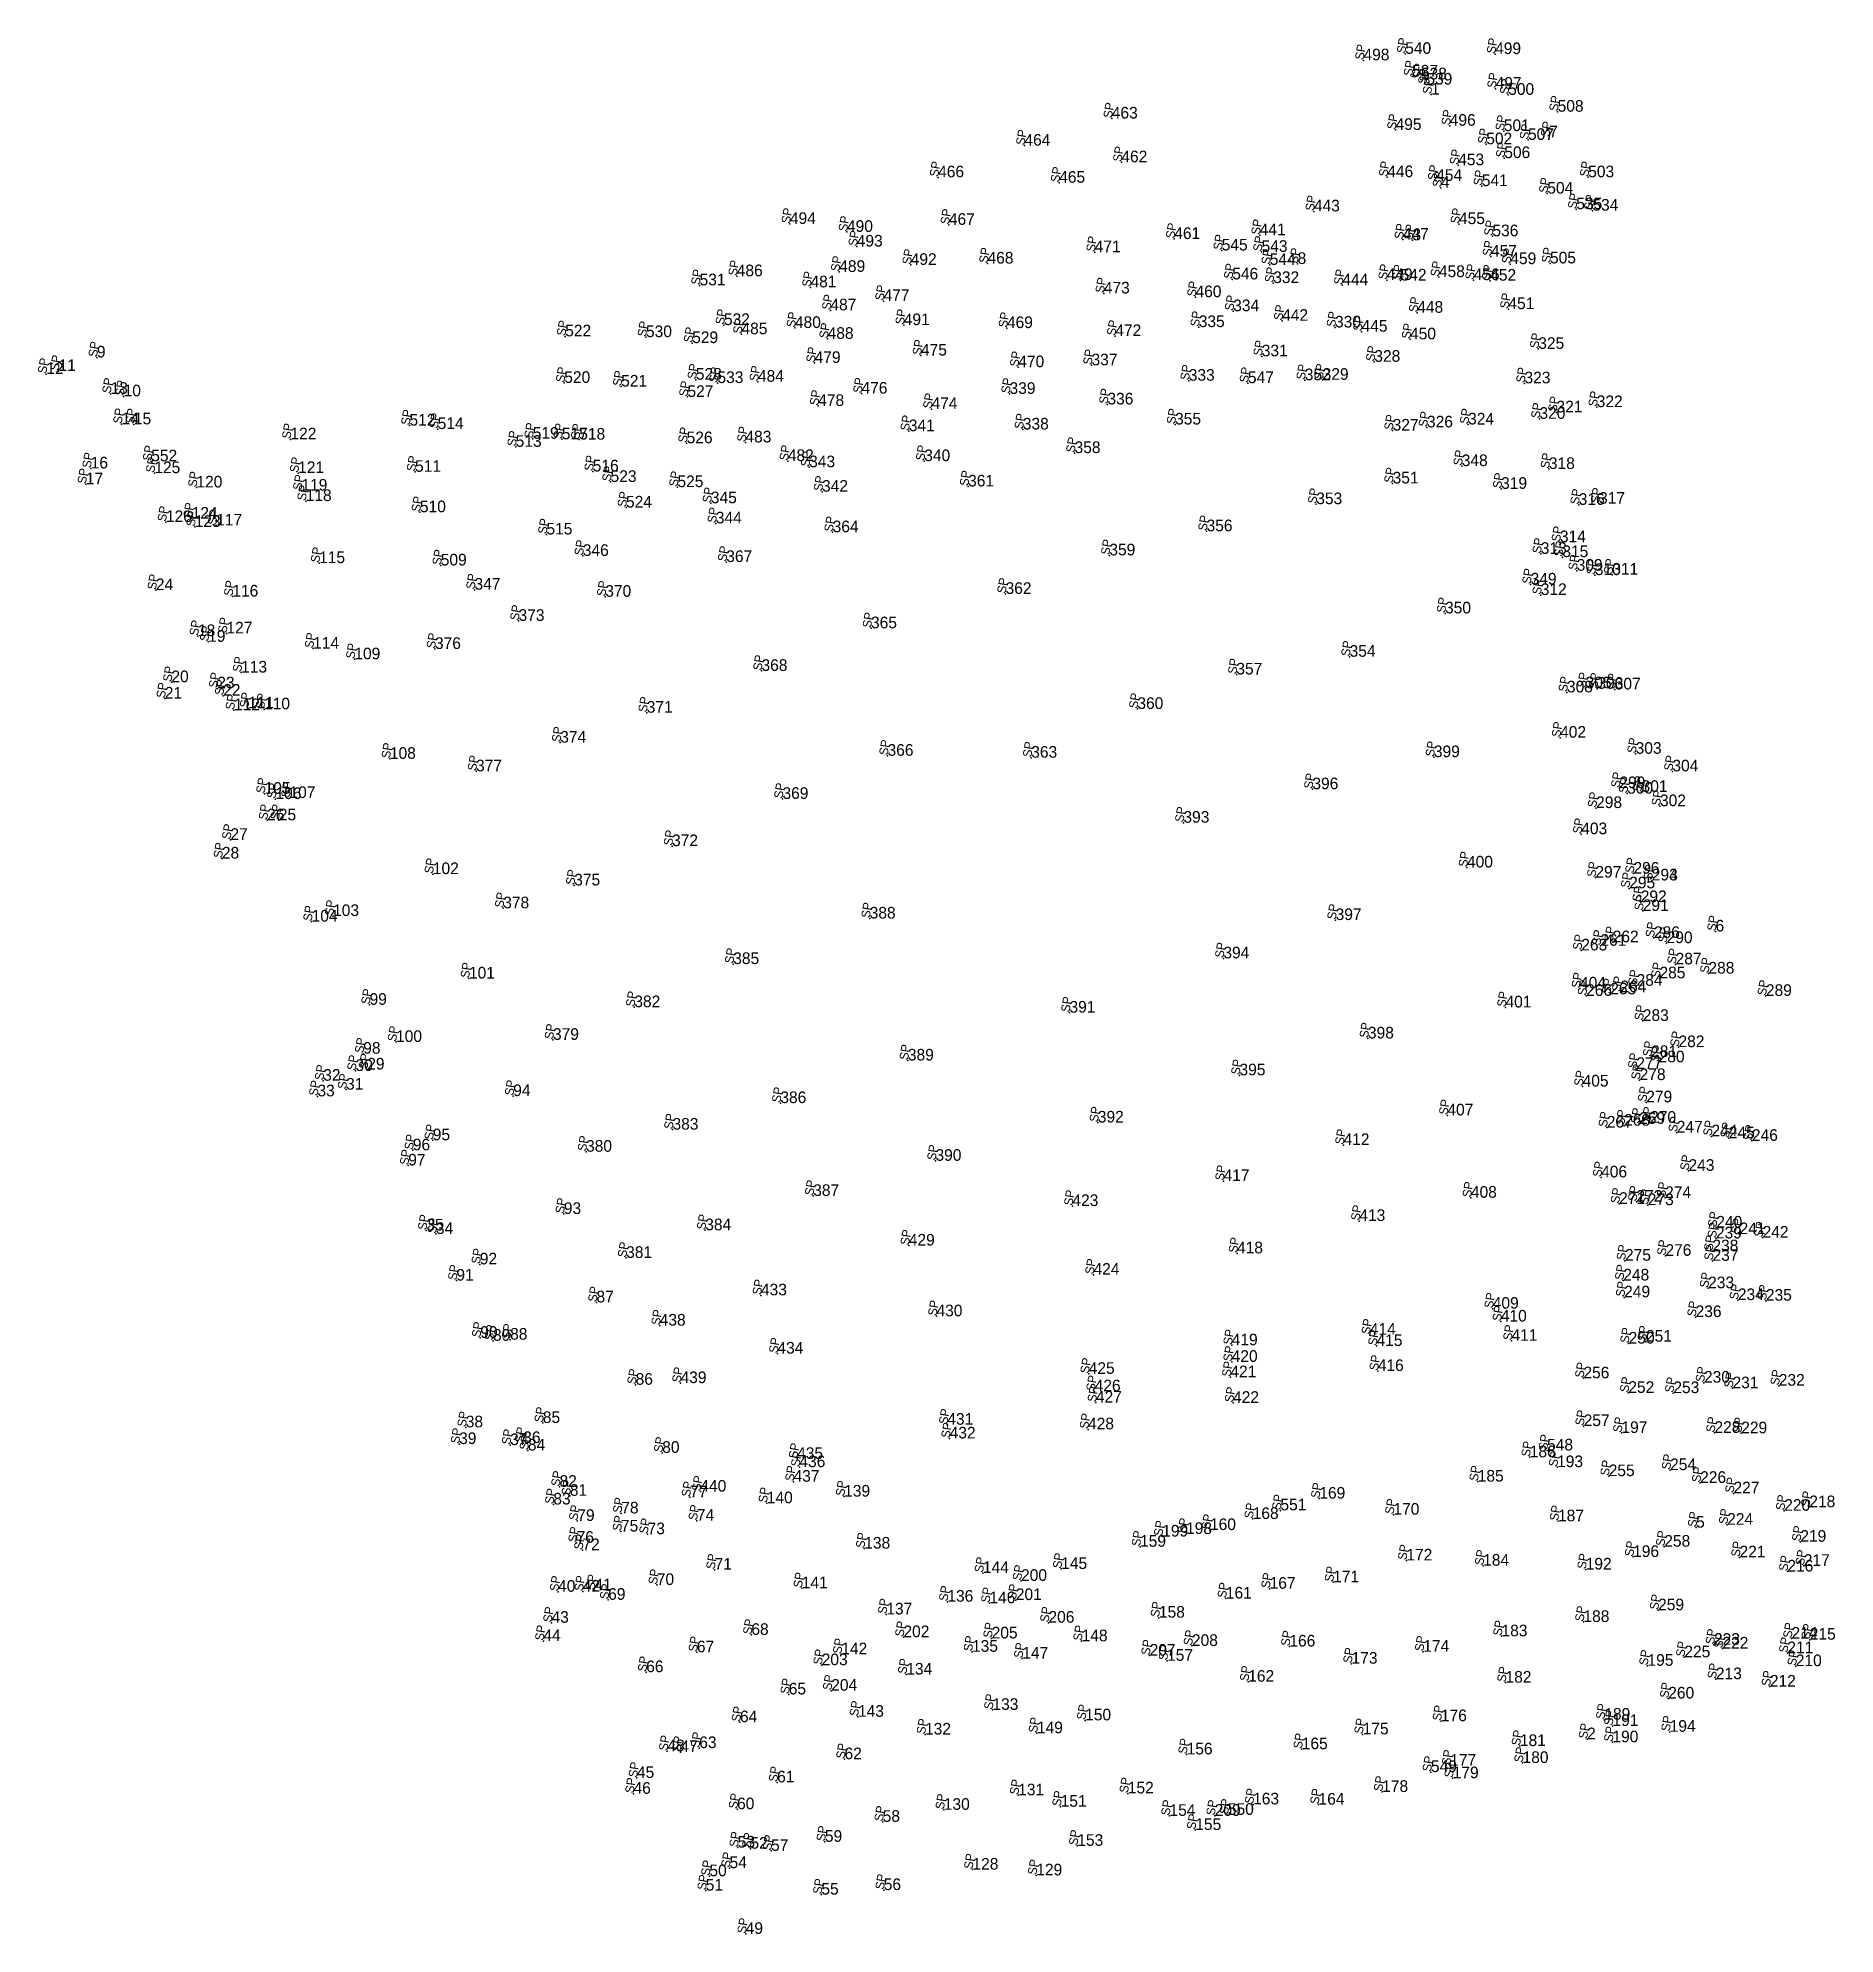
# Model space of a CAD drawing. Header units: inches. Extents: x 581926 to 582235, y 1538770 to 1539096.
import ezdxf

# ---------------------------------------------------------------- set-up
doc = ezdxf.new("R2010")
doc.units = ezdxf.units.IN
doc.header["$MEASUREMENT"] = 0
for name, color, linetype in [('XS_Code', 7, 'Continuous'), ('XS_Name', 7, 'Continuous'), ('XS_Point', 7, 'Continuous')]:
    doc.layers.add(name, color=color, linetype=linetype)
doc.styles.get("Standard").update_dxf_attribs({"font": 'THSarabun.ttf'})

msp = doc.modelspace()

# ---------------------------------------------------------------- texts
at = {"layer": 'XS_Code'}
for p in [(582153.7091, 1539091.952, -0.19), (582160.8839, 1539093.071, 0.82), (582176.3372, 1539093.024, -0.63), (582162.0645, 1539089.174, 0.76), (582163.5854, 1539088.676, 0.72), (582164.5192, 1539087.789, 0.21), (582165.319, 1539086.074, -0.07), (582176.4261, 1539087.081, -0.61), (582178.5859, 1539086.029, -0.95), (582110.4484, 1539081.953, -0.23), (582187.0849, 1539083.128, -8.53), (582159.2278, 1539079.994, -0.07), (582168.5393, 1539080.718, -0.07), (582177.8351, 1539079.802, -0.81), (582181.9959, 1539078.284, -3.83), (582185.6374, 1539078.726, -7.76), (582095.432, 1539077.295, -0.7), (582174.8116, 1539077.531, -0.69), (582177.9115, 1539075.159, -3.35), (582080.5943, 1539071.849, -0.46), (582112.0911, 1539074.432, -0.33), (582157.7983, 1539071.88, -0.02), (582169.9867, 1539073.929, -0.12), (582192.3393, 1539071.858, -10.64), (582101.4008, 1539070.918, -0.71), (582166.207, 1539071.247, -0.04), (582167.0247, 1539070.066, -0.02), (582174.0505, 1539070.343, -0.11), (582185.3097, 1539069.047, -7.15), (582145.1785, 1539065.995, 0.07), (582190.2936, 1539066.366, -8.53), (582193.061, 1539066.12, -8.55), (582055.1186, 1539063.834, -0.7), (582064.9277, 1539062.472, -0.63), (582082.4454, 1539063.68, -0.38), (582135.8734, 1539061.908, -0.11), (582170.1267, 1539063.818, -0.04), (582175.8754, 1539061.724, -0.24), (582066.6107, 1539059.953, -0.48), (582107.5056, 1539058.988, -0.62), (582121.1862, 1539061.259, -0.38), (582129.3464, 1539059.28, -0.09), (582136.1896, 1539059.039, 0.01), (582160.4769, 1539061.148, -0.01), (582162.1247, 1539061.025, 0.13), (582175.6279, 1539058.234, -0.03), (582063.6018, 1539055.599, -0.53), (582075.8868, 1539056.801, -0.58), (582089.0869, 1539057.028, -0.62), (582137.6021, 1539056.805, -0.14), (582142.3881, 1539056.962, -0.13), (582178.9492, 1539056.937, -0.74), (582185.7736, 1539057.057, -5.59), (582039.5944, 1539053.285, -0.68), (582045.9781, 1539054.855, -0.48), (582058.6575, 1539052.934, -1.01), (582109.0761, 1539051.888, -0.56), (582131.1552, 1539054.306, -0.14), (582138.1963, 1539053.686, -0.13), (582150.0759, 1539053.309, -0.04), (582157.6993, 1539054.202, -0.05), (582160.093, 1539054.111, 0.38), (582166.6767, 1539054.703, -0.05), (582172.6503, 1539054.185, -0.04), (582175.4966, 1539054.09, -0.09), (582062.0778, 1539048.984, -0.63), (582071.2053, 1539050.597, -0.51), (582124.8385, 1539051.254, -0.56), (582131.3133, 1539048.845, -0.23), (582162.9487, 1539048.57, -0.07), (582178.6272, 1539049.204, -0.18), (582043.7814, 1539046.463, -0.75), (582055.9788, 1539045.97, -0.81), (582074.6878, 1539046.448, -0.59), (582092.424, 1539045.946, -0.64), (582125.3957, 1539046.115, -0.28), (582139.7322, 1539047.195, -0.13), (582148.8195, 1539046.042, 0.01), (582153.3857, 1539045.326, -0.03), (582016.498, 1539044.522, -0.63), (582030.3804, 1539044.389, -0.38), (582038.3154, 1539043.367, -0.58), (582046.7902, 1539044.888, -0.68), (582061.605, 1539044.092, -0.63), (582111.0533, 1539044.574, -0.6), (582161.7139, 1539044.012, -0.31), (582183.7593, 1539042.362, -0.53), (581935.9938, 1539040.895, 0.04), (582059.368, 1539039.953, -0.81), (582077.6464, 1539041.222, -0.75), (582094.3768, 1539039.219, -0.56), (582106.966, 1539039.546, -0.37), (582136.2269, 1539041.089, -0.14), (582155.5759, 1539040.15, -0.03), (581927.2956, 1539038.048, 0.08), (581929.4125, 1539038.556, 0.18), (582016.3328, 1539036.524, -0.53), (582026.1171, 1539035.891, -0.43), (582038.9558, 1539037.073, -0.67), (582042.6632, 1539036.499, -0.74), (582049.621, 1539036.724, -0.68), (582123.6796, 1539036.9, -0.21), (582133.8477, 1539036.486, -0.1), (582143.613, 1539036.983, -0.11), (582146.695, 1539037.056, -0.1), (582181.387, 1539036.45, -0.23), (581938.3529, 1539034.643, 0.02), (581940.5917, 1539034.216, 0.04), (582037.5037, 1539034.113, 0.07), (582059.9762, 1539032.562, -0.81), (582067.4237, 1539034.676, -0.83), (582092.8739, 1539034.632, -0.39), (582109.6972, 1539032.82, -0.28), (582193.8058, 1539032.36, -7.67), (581940.2424, 1539029.421, 0.04), (581942.3581, 1539029.399, 0.04), (581989.7281, 1539029.189, -0.45), (582079.4546, 1539032.017, -0.48), (582121.3248, 1539029.37, -0.23), (582171.6983, 1539029.375, -0.13), (582183.9593, 1539030.352, -0.09), (582186.8904, 1539031.454, -0.17), (581969.2615, 1539026.825, -1.02), (581994.5792, 1539028.596, -0.27), (582010.9096, 1539026.929, -0.72), (582015.909, 1539026.832, -0.72), (582018.9085, 1539026.774, -0.22), (582037.3689, 1539026.162, -0.28), (582047.4727, 1539026.291, -0.68), (582075.5568, 1539028.227, -0.47), (582095.1547, 1539028.515, -0.3), (582158.7248, 1539028.33, -0.14), (582164.6252, 1539028.873, -0.21), (581945.3382, 1539023.045, 0.05), (582007.9832, 1539025.542, -0.68), (582054.7634, 1539023.09, -0.64), (582078.2105, 1539023.081, -0.31), (582104.0474, 1539024.463, -0.22), (581934.9317, 1539021.816, 0.15), (581945.8718, 1539021.017, -0.45), (581970.5868, 1539021.033, -0.93), (581990.6862, 1539021.246, -0.36), (582021.224, 1539021.31, -0.26), (582024.2966, 1539019.505, -0.31), (582058.4268, 1539022.029, -0.53), (582158.7222, 1539019.244, -0.26), (582170.6064, 1539022.228, -0.21), (582185.5791, 1539021.732, -0.28), (581934.1095, 1539019.103, 0.09), (581953.0973, 1539018.55, -0.8), (581971.1527, 1539018.011, -0.24), (581971.8836, 1539016.217, -0.3), (582035.7926, 1539018.617, -0.67), (582060.6431, 1539017.826, -0.37), (582085.7553, 1539018.723, -0.28), (582177.3711, 1539018.318, -0.35), (581947.8629, 1539012.613, -0.04), (581952.2932, 1539013.194, -0.78), (581991.5239, 1539014.296, -0.36), (582026.9462, 1539015.109, -0.62), (582041.5347, 1539015.84, -0.52), (582145.597, 1539015.686, -0.33), (582190.7089, 1539015.568, -0.23), (582194.2031, 1539015.757, -6.77), (581952.8039, 1539011.77, -0.63), (581956.5076, 1539012.022, -0.39), (582013.2687, 1539010.474, -0.71), (582042.382, 1539012.375, -0.46), (582062.4673, 1539010.861, -0.3), (582126.7393, 1539011.032, -0.34), (582019.5215, 1539006.79, -0.42), (582110.0307, 1539006.886, -0.24), (582184.1872, 1539007.141, -0.35), (582187.4806, 1539009.15, -0.3), (582187.8998, 1539006.587, 0.78), (581974.1944, 1539005.553, -0.54), (581995.1063, 1539005.147, -0.37), (582044.1793, 1539005.744, -0.43), (582190.3598, 1539004.251, 0.06), (582193.4801, 1539003.497, -0.14), (582196.4784, 1539003.565, -6.94), (581946.1383, 1539000.911, 0.18), (581959.2785, 1538999.812, -0.56), (582000.9042, 1539000.988, -0.35), (582023.3815, 1538999.773, -0.39), (582092.1927, 1539000.261, -0.43), (582182.4383, 1539001.875, -0.57), (582184.1818, 1539000.075, -0.53), (582167.7332, 1538996.912, -0.45), (581958.2584, 1538993.467, -0.44), (582008.4745, 1538995.629, -0.45), (582069.0617, 1538994.357, -0.38), (581953.3669, 1538993.01, 0.12), (581955.1188, 1538992.032, 0.12), (581973.1676, 1538990.856, -0.3), (581994.1083, 1538990.803, -0.41), (581960.7862, 1538986.746, -0.02), (581980.2489, 1538989.024, -0.4), (582050.2371, 1538987.03, -0.46), (582151.323, 1538989.466, -0.56), (581948.8047, 1538985.09, 0.12), (581956.6885, 1538984.032, 0.05), (582131.8568, 1538986.414, -0.49), (582188.684, 1538983.341, -0.68), (582191.8994, 1538984.039, -0.6), (582193.898, 1538983.961, -0.4), (582196.8955, 1538983.844, -0.3), (581947.6693, 1538982.276, 0.05), (581957.7035, 1538982.77, 0.05), (581959.5593, 1538980.273, -0.68), (581962.0112, 1538980.606, -0.28), (581964.7231, 1538980.426, -0.34), (582114.846, 1538980.493, -0.49), (582030.5041, 1538979.847, -0.54), (582015.6389, 1538974.703, -0.45), (582187.51, 1538975.554, -0.73), (581986.361, 1538971.921, -0.54), (582071.9075, 1538972.448, -0.55), (582096.6032, 1538972.12, -0.54), (582165.8128, 1538972.21, -0.58), (582200.4949, 1538972.79, -0.12), (582001.1692, 1538969.776, -0.58), (582206.8074, 1538969.766, -8.12), (581964.8182, 1538965.917, -0.25), (581966.6931, 1538965.013, -0.61), (581969.1, 1538965.188, -0.58), (582053.8411, 1538965.036, -0.59), (582144.925, 1538966.696, -0.59), (582197.6992, 1538966.888, -0.76), (582199.028, 1538965.938, -0.34), (582201.5178, 1538966.238, -0.28), (582204.6779, 1538963.785, -5.18), (581965.2523, 1538961.361, 0.05), (581967.2691, 1538961.358, 0.05), (582122.757, 1538960.946, -0.61), (582193.7018, 1538963.464, -0.68), (581958.9462, 1538957.996, 0.06), (582191.1384, 1538958.969, -0.77), (581957.4797, 1538954.782, 0.02), (582034.8615, 1538956.927, -0.61), (581993.7447, 1538952.112, -0.58), (582171.5041, 1538953.247, -0.74), (582193.5706, 1538951.507, -1.14), (582200.1214, 1538952.191, -0.68), (582203.2709, 1538951.023, -0.49), (582203.2709, 1538951.023, -0.49), (582018.0452, 1538950.161, -0.62), (582199.3835, 1538949.664, -1.44), (581976.5935, 1538944.908, -0.64), (582005.8455, 1538946.236, -0.58), (582068.8325, 1538944.479, -0.72), (582148.9241, 1538944.22, -0.73), (582201.3668, 1538947.302, -0.68), (582201.7085, 1538945.781, -1.99), (581972.9033, 1538943.954, -0.3), (582203.6288, 1538941.14, -2.92), (582214.232, 1538942.253, -7.61), (582191.1504, 1538938.992, -0.81), (582194.4328, 1538939.79, -1.35), (582196.5475, 1538940.403, -2.15), (582205.8199, 1538940.257, -2.99), (582045.3748, 1538936.655, -0.8), (582129.6316, 1538937.629, -0.73), (582207.3616, 1538936.595, -3.24), (582213.0044, 1538935.022, -5.88), (581999.9493, 1538934.168, -0.71), (582190.9267, 1538932.454, -0.85), (582191.9769, 1538931.181, -0.78), (582196.132, 1538931.444, -1.08), (582197.8667, 1538931.82, -2.43), (582200.654, 1538932.92, -2.66), (582204.5864, 1538934.198, -2.58), (582222.8849, 1538931.179, -9.78), (581982.8683, 1538929.656, -0.67), (582028.3752, 1538929.245, -0.84), (582103.1718, 1538928.305, -0.84), (582178.1194, 1538929.198, -0.81), (582201.731, 1538926.882, -2.22), (581987.42, 1538923.266, -0.76), (582014.3944, 1538923.632, -0.81), (582154.4773, 1538923.865, -0.83), (582207.8602, 1538922.376, -6.2), (581980.4518, 1538918.283, -0.03), (581981.7749, 1538921.253, -0.32), (581982.475, 1538918.532, -0.09), (582075.395, 1538920.082, -0.77), (582200.6083, 1538918.633, -2.24), (582203.159, 1538920.674, -2.2), (582204.4432, 1538919.771, -4.24), (581974.8975, 1538916.602, 0.04), (581978.8237, 1538915.071, 0.1), (582132.3986, 1538917.533, -0.89), (582191.3733, 1538915.612, -1.01), (582201.1767, 1538916.715, -4.74), (581973.9059, 1538913.922, 0.05), (582007.5552, 1538913.97, -0.74), (582053.4777, 1538912.765, -0.9), (582202.3145, 1538912.88, -4.74), (582108.045, 1538909.421, -0.86), (582168.1328, 1538910.647, -1.03), (582195.5363, 1538908.549, -0.62), (582198.518, 1538908.883, -1.52), (582201.0933, 1538909.192, -3.52), (582202.99, 1538909.382, -0.32), (581993.7294, 1538906.378, -0.83), (582034.9392, 1538908.201, -0.98), (582150.2776, 1538905.547, -1.02), (582207.564, 1538907.709, -0.64), (582213.5264, 1538907.046, -1.14), (582216.5086, 1538906.714, -5.34), (582220.4839, 1538906.273, -8.34), (581989.5095, 1538902.031, -0.33), (581990.3019, 1538904.646, -0.79), (582020.079, 1538904.405, -0.91), (582080.1462, 1538902.849, -0.84), (582129.6647, 1538899.371, -0.88), (582194.5597, 1538899.991, -1.23), (582209.5772, 1538901.121, 0.06), (582059.1239, 1538896.799, -1.01), (582172.1741, 1538896.494, -1.13), (582197.6431, 1538895.444, -1.07), (582200.6212, 1538895.81, -1.07), (582205.5687, 1538896.464, -0.46), (582016.2562, 1538893.708, -0.84), (582103.6775, 1538895.069, -0.96), (582152.9986, 1538892.496, -1.22), (582202.5809, 1538895.23, -1.66), (581992.6219, 1538890.863, 0.01), (581994.2682, 1538890.273, -0.08), (582040.5675, 1538890.91, -1.04), (582214.2889, 1538889.498, -1.2), (582214.361, 1538891.366, -0.76), (582218.3586, 1538890.239, -5.16), (582222.3136, 1538889.64, -7.16), (582026.9726, 1538886.161, -0.92), (582075.5554, 1538888.273, -1.01), (582131.9713, 1538886.933, -1.24), (582198.6605, 1538885.68, -1.29), (582205.61, 1538886.514, -0.89), (582213.6901, 1538887.291, -1.31), (582213.7122, 1538885.66, -0.59), (582001.8147, 1538885.042, -0.89), (582107.3043, 1538883.263, -1.14), (582198.3701, 1538882.276, -1.24), (581997.783, 1538882.251, -0.19), (582050.1417, 1538879.726, -1.02), (582198.5158, 1538879.379, -0.49), (582212.9492, 1538880.94, -0.2), (582021.8696, 1538878.507, -0.92), (582080.3138, 1538876.123, -1.15), (582175.9356, 1538877.43, -1.32), (582210.8017, 1538875.994, -0.13), (582218.0629, 1538878.91, -4.1), (582222.8808, 1538878.805, -6.6), (582032.7374, 1538874.524, -0.97), (582154.7984, 1538872.946, -1.31), (582177.3198, 1538875.209, -0.7), (582001.8891, 1538872.417, -0.15), (582004.0885, 1538871.919, -0.89), (582007.0275, 1538872.107, -0.93), (582052.972, 1538869.714, -1.07), (582131.0608, 1538871.136, -1.29), (582155.9519, 1538871.027, -0.72), (582179.1639, 1538871.91, -0.5), (582199.2852, 1538871.433, -0.37), (582202.267, 1538871.76, -0.37), (582106.4805, 1538866.231, -1.26), (582131.0544, 1538868.295, -1.17), (582156.1761, 1538866.724, -0.29), (582028.6023, 1538864.357, -1.07), (582036.3225, 1538864.644, -1.1), (582107.5038, 1538863.23, -1.21), (582130.8266, 1538865.648, -0.7), (582191.5146, 1538865.466, -0.38), (582199.2362, 1538862.965, -0.28), (582206.971, 1538862.927, -0.27), (582212.24, 1538864.718, -0.34), (582217.1455, 1538863.755, -4.24), (582225.0979, 1538864.202, -5.24), (582107.7222, 1538861.305, -0.73), (582131.2904, 1538861.248, -0.49), (581999.4026, 1538857.043, 0.03), (582012.6471, 1538857.796, -1.04), (582082.1775, 1538857.493, -1.26), (582106.363, 1538856.694, -0.4), (582191.556, 1538857.263, -0.4), (581998.2575, 1538854.172), (582007.0392, 1538853.989, -0.04), (582009.287, 1538854.341, -0.12), (582010.0854, 1538853.063, -0.24), (582082.5767, 1538855.13, -0.65), (582185.2691, 1538853.067, -0.79), (582198.0507, 1538856.071, -0.36), (582214.0397, 1538856.094, -0.26), (582218.6437, 1538856.018, -5.12), (582033.1728, 1538852.658, -1.09), (582056.3568, 1538851.61, -1.1), (582056.7481, 1538850.199, -1.18), (582182.29, 1538851.903, -0.2), (582186.9908, 1538850.204, -0.24), (582206.4136, 1538849.692, -0.18), (582015.5202, 1538846.814, -1.03), (582055.7424, 1538847.698, -0.81), (582173.3506, 1538847.72, -0.22), (582195.8601, 1538848.655, -0.25), (582211.5856, 1538847.495, -0.05), (582014.4556, 1538843.785, -0.34), (582017.2958, 1538845.276, -1.07), (582037.9413, 1538845.023, -1.06), (582039.7245, 1538845.99, -1.19), (582051.1471, 1538844, -0.75), (582064.4443, 1538845.137, -0.47), (582146.1219, 1538844.786, -0.24), (582217.3068, 1538845.69, -2.35), (582230.3494, 1538843.32, -8.09), (582018.5777, 1538840.958, -0.96), (582026.1359, 1538842.238, -1.06), (582039.1276, 1538840.986, -0.76), (582134.6666, 1538841.294, -0.22), (582139.4367, 1538842.778, -0.6), (582158.8591, 1538842.032, -0.18), (582187.1515, 1538840.893, -0.05), (582216.2252, 1538840.296, -3.4), (582226.0326, 1538842.704, -7.09), (582018.4621, 1538837.204, -0.23), (582026.0789, 1538839.14, -0.57), (582030.6627, 1538838.677, -0.54), (582119.1196, 1538838.27, -0.42), (582123.2118, 1538838.712, -0.45), (582127.3255, 1538839.392, -0.23), (582210.8874, 1538839.806, -0.09), (582228.8004, 1538837.38, -7.49), (582019.4564, 1538835.933, -0.24), (582067.8996, 1538836.203, -0.39), (582115.3055, 1538836.523, -0.36), (582161.0784, 1538834.164, -0.06), (582200.0606, 1538834.762, -0.19), (582205.4139, 1538836.533, -0.16), (582218.355, 1538834.698, -3.64), (582042.1731, 1538832.572, -0.45), (582088.2958, 1538832.009, -0.13), (582094.8525, 1538830.658, -0.35), (582101.7458, 1538832.705, -0.32), (582148.4866, 1538830.411, -0.05), (582174.2821, 1538833.26, 0.01), (582191.9083, 1538832.611), (582226.5692, 1538832.267, -6.7), (582229.4078, 1538833.237, -7.7), (582015.2737, 1538828.787, -0.01), (582019.5127, 1538828.815, -0.14), (582021.5165, 1538829.035, -0.18), (582023.879, 1538827.406, -0.2), (582032.2441, 1538829.95, -0.33), (582057.1618, 1538829.38, -0.37), (582082.1808, 1538827.079, -0.24), (582093.9498, 1538827.364, -0.28), (582130.0567, 1538827.624, -0.07), (582137.5782, 1538829.303, -0.05), (582071.6919, 1538824.889, -0.33), (582089.4112, 1538826.814, -0.3), (582118.5486, 1538824.335, -0.16), (582204.3556, 1538825.6, -0.12), (582014.1403, 1538823.453, -0.02), (582048.4915, 1538821.372, -0.4), (582074.6321, 1538820.983, -0.32), (582089.7985, 1538820.767, -0.29), (582099.5653, 1538823.474, -0.31), (582177.4371, 1538821.13, 0.01), (582191.5202, 1538823.6), (582227.2862, 1538820.734, -5.39), (582230.427, 1538820.55, -5.77), (582012.748, 1538820.31, -0.05), (582039.1307, 1538818.379, -0.29), (582063.9478, 1538818.045, -0.34), (582086.4225, 1538818.475, -0.32), (582095.0635, 1538817.295, -0.25), (582105.262, 1538820.276, -0.28), (582116.9479, 1538817.81, -0.24), (582124.2233, 1538819.478, 0.07), (582140.9697, 1538819.376, 0.08), (582163.9861, 1538818.475, -0.02), (582208.8621, 1538817.523, -0.09), (582213.9569, 1538819.671, -2.03), (582215.4012, 1538819.025, -2.14), (582226.5726, 1538818.232, -5.12), (582030.4148, 1538814.969, -0.2), (582060.5852, 1538816.167, -0.31), (582075.1237, 1538814.559, -0.32), (582119.9473, 1538816.925, -0.11), (582151.6621, 1538816.429, 0.01), (582202.5338, 1538816.067, -0.15), (582228.0274, 1538816.003, -5.09), (582054.9177, 1538811.142, -0.29), (582062.221, 1538811.781, -0.32), (582133.9026, 1538813.328, 0.05), (582178.1274, 1538813.171, -0.07), (582214.2862, 1538813.765, -1.29), (582223.5712, 1538812.488, -3.31), (582089.9314, 1538808.484, -0.27), (582206.0943, 1538810.44, -0.04), (582046.5377, 1538806.363, -0.23), (582066.8188, 1538807.3, -0.34), (582078.3422, 1538804.247, -0.28), (582097.5813, 1538804.469, -0.2), (582105.873, 1538806.687, -0.22), (582153.5709, 1538804.283, -0.13), (582167.0198, 1538806.541, -0.13), (582195.1095, 1538806.803, -0.2), (582196.5181, 1538805.719, -0.25), (582206.3447, 1538804.729, -0.2), (582034.0495, 1538801.383, -0.13), (582036.2962, 1538801.231, -0.17), (582039.5323, 1538801.924, -0.21), (582123.3133, 1538800.833, -0.26), (582143.1027, 1538801.73, -0.13), (582180.6042, 1538802.267, -0.21), (582192.1451, 1538803.445, -0.55), (582196.5011, 1538802.918, -0.1), (582064.5108, 1538800.007, -0.33), (582165.3072, 1538797.804, -0.55), (582168.6203, 1538798.881, -0.24), (582181.0544, 1538799.366, -0.23), (582028.8245, 1538796.79, -0.04), (582052.9231, 1538796.029, -0.36), (582156.9232, 1538794.396, -0.23), (582169.0462, 1538796.742, -0.13), (582028.236, 1538794.074, -0.1), (582046.0392, 1538791.407, -0.19), (582081.5762, 1538791.314, -0.27), (582094.3609, 1538793.806, -0.2), (582101.6591, 1538791.841, -0.18), (582113.203, 1538794.133, -0.23), (582134.7355, 1538792.247, -0.24), (582145.9864, 1538792.205, -0.21), (582071.0704, 1538789.255, -0.22), (582120.3638, 1538790.278, -0.11), (582124.7968, 1538787.849, -0.04), (582128.1364, 1538790.277, -0.24), (582130.401, 1538790.458, -0.3), (582046.1482, 1538784.829, -0.16), (582048.3372, 1538784.635, -0.16), (582061.1343, 1538785.821, -0.11), (582104.5194, 1538785.126, 0.03), (582044.7362, 1538781.296, -0.05), (582051.8843, 1538784.259, -0.18), (582041.2854, 1538779.908, -0.02), (582086.4962, 1538781.038, -0.01), (582097.4662, 1538780.048), (582040.6478, 1538777.44, -0.1), (582060.5294, 1538776.752, -0.08), (582071.2483, 1538777.528, -0.04), (582047.521, 1538769.991, 0.09)]:
    msp.add_text('SP', height=1.5, rotation=81, dxfattribs=at).set_placement(p)
at = {"layer": 'XS_Name'}
for s, p in [('498', (582153.7091, 1539091.952, -0.19)), ('540', (582160.8839, 1539093.071, 0.82)), ('499', (582176.3372, 1539093.024, -0.63)), ('537', (582162.0645, 1539089.174, 0.76)), ('538', (582163.5854, 1539088.676, 0.72)), ('539', (582164.5192, 1539087.789, 0.21)), ('1', (582165.319, 1539086.074, -0.07)), ('497', (582176.4261, 1539087.081, -0.61)), ('500', (582178.5859, 1539086.029, -0.95)), ('463', (582110.4484, 1539081.953, -0.23)), ('508', (582187.0849, 1539083.128, -8.53)), ('495', (582159.2278, 1539079.994, -0.07)), ('496', (582168.5393, 1539080.718, -0.07)), ('501', (582177.8351, 1539079.802, -0.81)), ('7', (582185.6374, 1539078.726, -7.76)), ('464', (582095.432, 1539077.295, -0.7)), ('502', (582174.8116, 1539077.531, -0.69)), ('507', (582181.9959, 1539078.284, -3.83)), ('462', (582112.0911, 1539074.432, -0.33)), ('453', (582169.9867, 1539073.929, -0.12)), ('506', (582177.9115, 1539075.159, -3.35)), ('466', (582080.5943, 1539071.849, -0.46)), ('465', (582101.4008, 1539070.918, -0.71)), ('446', (582157.7983, 1539071.88, -0.02)), ('454', (582166.207, 1539071.247, -0.04)), ('4', (582167.0247, 1539070.066, -0.02)), ('541', (582174.0505, 1539070.343, -0.11)), ('504', (582185.3097, 1539069.047, -7.15)), ('503', (582192.3393, 1539071.858, -10.64)), ('443', (582145.1785, 1539065.995, 0.07)), ('535', (582190.2936, 1539066.366, -8.53)), ('534', (582193.061, 1539066.12, -8.55)), ('494', (582055.1186, 1539063.834, -0.7)), ('490', (582064.9277, 1539062.472, -0.63)), ('467', (582082.4454, 1539063.68, -0.38)), ('455', (582170.1267, 1539063.818, -0.04)), ('493', (582066.6107, 1539059.953, -0.48)), ('471', (582107.5056, 1539058.988, -0.62)), ('461', (582121.1862, 1539061.259, -0.38)), ('545', (582129.3464, 1539059.28, -0.09)), ('441', (582135.8734, 1539061.908, -0.11)), ('543', (582136.1896, 1539059.039, 0.01)), ('447', (582160.4769, 1539061.148, -0.01)), ('3', (582162.1247, 1539061.025, 0.13)), ('536', (582175.8754, 1539061.724, -0.24)), ('492', (582075.8868, 1539056.801, -0.58)), ('468', (582089.0869, 1539057.028, -0.62)), ('544', (582137.6021, 1539056.805, -0.14)), ('8', (582142.3881, 1539056.962, -0.13)), ('457', (582175.6279, 1539058.234, -0.03)), ('459', (582178.9492, 1539056.937, -0.74)), ('505', (582185.7736, 1539057.057, -5.59)), ('531', (582039.5944, 1539053.285, -0.68)), ('486', (582045.9781, 1539054.855, -0.48)), ('481', (582058.6575, 1539052.934, -1.01)), ('489', (582063.6018, 1539055.599, -0.53)), ('546', (582131.1552, 1539054.306, -0.14)), ('332', (582138.1963, 1539053.686, -0.13)), ('444', (582150.0759, 1539053.309, -0.04)), ('449', (582157.6993, 1539054.202, -0.05)), ('542', (582160.093, 1539054.111, 0.38)), ('458', (582166.6767, 1539054.703, -0.05)), ('456', (582172.6503, 1539054.185, -0.04)), ('452', (582175.4966, 1539054.09, -0.09)), ('477', (582071.2053, 1539050.597, -0.51)), ('473', (582109.0761, 1539051.888, -0.56)), ('460', (582124.8385, 1539051.254, -0.56)), ('451', (582178.6272, 1539049.204, -0.18)), ('532', (582043.7814, 1539046.463, -0.75)), ('480', (582055.9788, 1539045.97, -0.81)), ('487', (582062.0778, 1539048.984, -0.63)), ('491', (582074.6878, 1539046.448, -0.59)), ('469', (582092.424, 1539045.946, -0.64)), ('335', (582125.3957, 1539046.115, -0.28)), ('334', (582131.3133, 1539048.845, -0.23)), ('442', (582139.7322, 1539047.195, -0.13)), ('330', (582148.8195, 1539046.042, 0.01)), ('448', (582162.9487, 1539048.57, -0.07)), ('522', (582016.498, 1539044.522, -0.63)), ('530', (582030.3804, 1539044.389, -0.38)), ('529', (582038.3154, 1539043.367, -0.58)), ('485', (582046.7902, 1539044.888, -0.68)), ('488', (582061.605, 1539044.092, -0.63)), ('472', (582111.0533, 1539044.574, -0.6)), ('445', (582153.3857, 1539045.326, -0.03)), ('450', (582161.7139, 1539044.012, -0.31)), ('9', (581935.9938, 1539040.895, 0.04)), ('479', (582059.368, 1539039.953, -0.81)), ('475', (582077.6464, 1539041.222, -0.75)), ('337', (582106.966, 1539039.546, -0.37)), ('331', (582136.2269, 1539041.089, -0.14)), ('328', (582155.5759, 1539040.15, -0.03)), ('325', (582183.7593, 1539042.362, -0.53)), ('12', (581927.2956, 1539038.048, 0.08)), ('11', (581929.4125, 1539038.556, 0.18)), ('520', (582016.3328, 1539036.524, -0.53)), ('528', (582038.9558, 1539037.073, -0.67)), ('533', (582042.6632, 1539036.499, -0.74)), ('484', (582049.621, 1539036.724, -0.68)), ('470', (582094.3768, 1539039.219, -0.56)), ('333', (582123.6796, 1539036.9, -0.21)), ('547', (582133.8477, 1539036.486, -0.1)), ('352', (582143.613, 1539036.983, -0.11)), ('329', (582146.695, 1539037.056, -0.1)), ('323', (582181.387, 1539036.45, -0.23)), ('13', (581938.3529, 1539034.643, 0.02)), ('10', (581940.5917, 1539034.216, 0.04)), ('521', (582026.1171, 1539035.891, -0.43)), ('527', (582037.5037, 1539034.113, 0.07)), ('476', (582067.4237, 1539034.676, -0.83)), ('339', (582092.8739, 1539034.632, -0.39)), ('478', (582059.9762, 1539032.562, -0.81)), ('474', (582079.4546, 1539032.017, -0.48)), ('336', (582109.6972, 1539032.82, -0.28)), ('320', (582183.9593, 1539030.352, -0.09)), ('321', (582186.8904, 1539031.454, -0.17)), ('322', (582193.8058, 1539032.36, -7.67)), ('14', (581940.2424, 1539029.421, 0.04)), ('15', (581942.3581, 1539029.399, 0.04)), ('122', (581969.2615, 1539026.825, -1.02)), ('512', (581989.7281, 1539029.189, -0.45)), ('514', (581994.5792, 1539028.596, -0.27)), ('519', (582010.9096, 1539026.929, -0.72)), ('517', (582015.909, 1539026.832, -0.72)), ('518', (582018.9085, 1539026.774, -0.22)), ('341', (582075.5568, 1539028.227, -0.47)), ('338', (582095.1547, 1539028.515, -0.3)), ('355', (582121.3248, 1539029.37, -0.23)), ('327', (582158.7248, 1539028.33, -0.14)), ('326', (582164.6252, 1539028.873, -0.21)), ('324', (582171.6983, 1539029.375, -0.13)), ('513', (582007.9832, 1539025.542, -0.68)), ('526', (582037.3689, 1539026.162, -0.28)), ('483', (582047.4727, 1539026.291, -0.68)), ('482', (582054.7634, 1539023.09, -0.64)), ('358', (582104.0474, 1539024.463, -0.22)), ('16', (581934.9317, 1539021.816, 0.15)), ('552', (581945.3382, 1539023.045, 0.05)), ('125', (581945.8718, 1539021.017, -0.45)), ('121', (581970.5868, 1539021.033, -0.93)), ('511', (581990.6862, 1539021.246, -0.36)), ('516', (582021.224, 1539021.31, -0.26)), ('343', (582058.4268, 1539022.029, -0.53)), ('340', (582078.2105, 1539023.081, -0.31)), ('348', (582170.6064, 1539022.228, -0.21)), ('318', (582185.5791, 1539021.732, -0.28)), ('17', (581934.1095, 1539019.103, 0.09)), ('120', (581953.0973, 1539018.55, -0.8)), ('119', (581971.1527, 1539018.011, -0.24)), ('523', (582024.2966, 1539019.505, -0.31)), ('525', (582035.7926, 1539018.617, -0.67)), ('342', (582060.6431, 1539017.826, -0.37)), ('361', (582085.7553, 1539018.723, -0.28)), ('351', (582158.7222, 1539019.244, -0.26)), ('319', (582177.3711, 1539018.318, -0.35)), ('118', (581971.8836, 1539016.217, -0.3)), ('510', (581991.5239, 1539014.296, -0.36)), ('524', (582026.9462, 1539015.109, -0.62)), ('345', (582041.5347, 1539015.84, -0.52)), ('353', (582145.597, 1539015.686, -0.33)), ('316', (582190.7089, 1539015.568, -0.23)), ('317', (582194.2031, 1539015.757, -6.77)), ('126', (581947.8629, 1539012.613, -0.04)), ('124', (581952.2932, 1539013.194, -0.78)), ('123', (581952.8039, 1539011.77, -0.63)), ('117', (581956.5076, 1539012.022, -0.39)), ('515', (582013.2687, 1539010.474, -0.71)), ('344', (582042.382, 1539012.375, -0.46)), ('364', (582062.4673, 1539010.861, -0.3)), ('356', (582126.7393, 1539011.032, -0.34)), ('359', (582110.0307, 1539006.886, -0.24)), ('313', (582184.1872, 1539007.141, -0.35)), ('314', (582187.4806, 1539009.15, -0.3)), ('115', (581974.1944, 1539005.553, -0.54)), ('509', (581995.1063, 1539005.147, -0.37)), ('346', (582019.5215, 1539006.79, -0.42)), ('367', (582044.1793, 1539005.744, -0.43)), ('315', (582187.8998, 1539006.587, 0.78)), ('309', (582190.3598, 1539004.251, 0.06)), ('311', (582196.4784, 1539003.565, -6.94)), ('24', (581946.1383, 1539000.911, 0.18)), ('347', (582000.9042, 1539000.988, -0.35)), ('349', (582182.4383, 1539001.875, -0.57)), ('310', (582193.4801, 1539003.497, -0.14)), ('116', (581959.2785, 1538999.812, -0.56)), ('370', (582023.3815, 1538999.773, -0.39)), ('362', (582092.1927, 1539000.261, -0.43)), ('312', (582184.1818, 1539000.075, -0.53)), ('373', (582008.4745, 1538995.629, -0.45)), ('365', (582069.0617, 1538994.357, -0.38)), ('350', (582167.7332, 1538996.912, -0.45)), ('18', (581953.3669, 1538993.01, 0.12)), ('19', (581955.1188, 1538992.032, 0.12)), ('127', (581958.2584, 1538993.467, -0.44)), ('114', (581973.1676, 1538990.856, -0.3)), ('376', (581994.1083, 1538990.803, -0.41)), ('109', (581980.2489, 1538989.024, -0.4)), ('354', (582151.323, 1538989.466, -0.56)), ('20', (581948.8047, 1538985.09, 0.12)), ('23', (581956.6885, 1538984.032, 0.05)), ('113', (581960.7862, 1538986.746, -0.02)), ('368', (582050.2371, 1538987.03, -0.46)), ('357', (582131.8568, 1538986.414, -0.49)), ('305', (582191.8994, 1538984.039, -0.6)), ('21', (581947.6693, 1538982.276, 0.05)), ('22', (581957.7035, 1538982.77, 0.05)), ('308', (582188.684, 1538983.341, -0.68)), ('306', (582193.898, 1538983.961, -0.4)), ('307', (582196.8955, 1538983.844, -0.3)), ('112', (581959.5593, 1538980.273, -0.68)), ('111', (581962.0112, 1538980.606, -0.28)), ('110', (581964.7231, 1538980.426, -0.34)), ('371', (582030.5041, 1538979.847, -0.54)), ('360', (582114.846, 1538980.493, -0.49)), ('374', (582015.6389, 1538974.703, -0.45)), ('402', (582187.51, 1538975.554, -0.73)), ('108', (581986.361, 1538971.921, -0.54)), ('366', (582071.9075, 1538972.448, -0.55)), ('363', (582096.6032, 1538972.12, -0.54)), ('399', (582165.8128, 1538972.21, -0.58)), ('303', (582200.4949, 1538972.79, -0.12)), ('377', (582001.1692, 1538969.776, -0.58)), ('304', (582206.8074, 1538969.766, -8.12)), ('105', (581964.8182, 1538965.917, -0.25)), ('106', (581966.6931, 1538965.013, -0.61)), ('107', (581969.1, 1538965.188, -0.58)), ('369', (582053.8411, 1538965.036, -0.59)), ('396', (582144.925, 1538966.696, -0.59)), ('299', (582197.6992, 1538966.888, -0.76)), ('300', (582199.028, 1538965.938, -0.34)), ('301', (582201.5178, 1538966.238, -0.28)), ('26', (581965.2523, 1538961.361, 0.05)), ('25', (581967.2691, 1538961.358, 0.05)), ('298', (582193.7018, 1538963.464, -0.68)), ('302', (582204.6779, 1538963.785, -5.18)), ('27', (581958.9462, 1538957.996, 0.06)), ('393', (582122.757, 1538960.946, -0.61)), ('403', (582191.1384, 1538958.969, -0.77)), ('28', (581957.4797, 1538954.782, 0.02)), ('372', (582034.8615, 1538956.927, -0.61)), ('102', (581993.7447, 1538952.112, -0.58)), ('400', (582171.5041, 1538953.247, -0.74)), ('297', (582193.5706, 1538951.507, -1.14)), ('296', (582200.1214, 1538952.191, -0.68)), ('375', (582018.0452, 1538950.161, -0.62)), ('295', (582199.3835, 1538949.664, -1.44)), ('293', (582203.2709, 1538951.023, -0.49)), ('294', (582203.2709, 1538951.023, -0.49)), ('103', (581976.5935, 1538944.908, -0.64)), ('378', (582005.8455, 1538946.236, -0.58)), ('292', (582201.3668, 1538947.302, -0.68)), ('291', (582201.7085, 1538945.781, -1.99)), ('104', (581972.9033, 1538943.954, -0.3)), ('388', (582068.8325, 1538944.479, -0.72)), ('397', (582148.9241, 1538944.22, -0.73)), ('6', (582214.232, 1538942.253, -7.61)), ('263', (582191.1504, 1538938.992, -0.81)), ('261', (582194.4328, 1538939.79, -1.35)), ('262', (582196.5475, 1538940.403, -2.15)), ('286', (582203.6288, 1538941.14, -2.92)), ('290', (582205.8199, 1538940.257, -2.99)), ('385', (582045.3748, 1538936.655, -0.8)), ('394', (582129.6316, 1538937.629, -0.73)), ('287', (582207.3616, 1538936.595, -3.24)), ('101', (581999.9493, 1538934.168, -0.71)), ('404', (582190.9267, 1538932.454, -0.85)), ('284', (582200.654, 1538932.92, -2.66)), ('285', (582204.5864, 1538934.198, -2.58)), ('288', (582213.0044, 1538935.022, -5.88)), ('99', (581982.8683, 1538929.656, -0.67)), ('382', (582028.3752, 1538929.245, -0.84)), ('401', (582178.1194, 1538929.198, -0.81)), ('266', (582191.9769, 1538931.181, -0.78)), ('265', (582196.132, 1538931.444, -1.08)), ('264', (582197.8667, 1538931.82, -2.43)), ('289', (582222.8849, 1538931.179, -9.78)), ('391', (582103.1718, 1538928.305, -0.84)), ('283', (582201.731, 1538926.882, -2.22)), ('100', (581987.42, 1538923.266, -0.76)), ('379', (582014.3944, 1538923.632, -0.81)), ('398', (582154.4773, 1538923.865, -0.83)), ('282', (582207.8602, 1538922.376, -6.2)), ('98', (581981.7749, 1538921.253, -0.32)), ('389', (582075.395, 1538920.082, -0.77)), ('281', (582203.159, 1538920.674, -2.2)), ('280', (582204.4432, 1538919.771, -4.24)), ('32', (581974.8975, 1538916.602, 0.04)), ('30', (581980.4518, 1538918.283, -0.03)), ('29', (581982.475, 1538918.532, -0.09)), ('395', (582132.3986, 1538917.533, -0.89)), ('405', (582191.3733, 1538915.612, -1.01)), ('277', (582200.6083, 1538918.633, -2.24)), ('278', (582201.1767, 1538916.715, -4.74)), ('33', (581973.9059, 1538913.922, 0.05)), ('31', (581978.8237, 1538915.071, 0.1)), ('94', (582007.5552, 1538913.97, -0.74)), ('386', (582053.4777, 1538912.765, -0.9)), ('279', (582202.3145, 1538912.88, -4.74)), ('392', (582108.045, 1538909.421, -0.86)), ('407', (582168.1328, 1538910.647, -1.03)), ('269', (582201.0933, 1538909.192, -3.52)), ('270', (582202.99, 1538909.382, -0.32)), ('95', (581993.7294, 1538906.378, -0.83)), ('383', (582034.9392, 1538908.201, -0.98)), ('267', (582195.5363, 1538908.549, -0.62)), ('268', (582198.518, 1538908.883, -1.52)), ('247', (582207.564, 1538907.709, -0.64)), ('244', (582213.5264, 1538907.046, -1.14)), ('245', (582216.5086, 1538906.714, -5.34)), ('246', (582220.4839, 1538906.273, -8.34)), ('96', (581990.3019, 1538904.646, -0.79)), ('380', (582020.079, 1538904.405, -0.91)), ('390', (582080.1462, 1538902.849, -0.84)), ('412', (582150.2776, 1538905.547, -1.02)), ('97', (581989.5095, 1538902.031, -0.33)), ('417', (582129.6647, 1538899.371, -0.88)), ('406', (582194.5597, 1538899.991, -1.23)), ('243', (582209.5772, 1538901.121, 0.06)), ('387', (582059.1239, 1538896.799, -1.01)), ('408', (582172.1741, 1538896.494, -1.13)), ('274', (582205.5687, 1538896.464, -0.46)), ('93', (582016.2562, 1538893.708, -0.84)), ('423', (582103.6775, 1538895.069, -0.96)), ('271', (582197.6431, 1538895.444, -1.07)), ('272', (582200.6212, 1538895.81, -1.07)), ('273', (582202.5809, 1538895.23, -1.66)), ('35', (581992.6219, 1538890.863, 0.01)), ('34', (581994.2682, 1538890.273, -0.08)), ('384', (582040.5675, 1538890.91, -1.04)), ('413', (582152.9986, 1538892.496, -1.22)), ('239', (582214.2889, 1538889.498, -1.2)), ('240', (582214.361, 1538891.366, -0.76)), ('241', (582218.3586, 1538890.239, -5.16)), ('242', (582222.3136, 1538889.64, -7.16)), ('429', (582075.5554, 1538888.273, -1.01)), ('418', (582131.9713, 1538886.933, -1.24)), ('276', (582205.61, 1538886.514, -0.89)), ('238', (582213.6901, 1538887.291, -1.31)), ('92', (582001.8147, 1538885.042, -0.89)), ('381', (582026.9726, 1538886.161, -0.92)), ('424', (582107.3043, 1538883.263, -1.14)), ('275', (582198.6605, 1538885.68, -1.29)), ('237', (582213.7122, 1538885.66, -0.59)), ('91', (581997.783, 1538882.251, -0.19)), ('433', (582050.1417, 1538879.726, -1.02)), ('248', (582198.3701, 1538882.276, -1.24)), ('233', (582212.9492, 1538880.94, -0.2)), ('87', (582021.8696, 1538878.507, -0.92)), ('409', (582175.9356, 1538877.43, -1.32)), ('249', (582198.5158, 1538879.379, -0.49)), ('234', (582218.0629, 1538878.91, -4.1)), ('235', (582222.8808, 1538878.805, -6.6)), ('438', (582032.7374, 1538874.524, -0.97)), ('430', (582080.3138, 1538876.123, -1.15)), ('410', (582177.3198, 1538875.209, -0.7)), ('236', (582210.8017, 1538875.994, -0.13)), ('90', (582001.8891, 1538872.417, -0.15)), ('89', (582004.0885, 1538871.919, -0.89)), ('88', (582007.0275, 1538872.107, -0.93)), ('419', (582131.0608, 1538871.136, -1.29)), ('414', (582154.7984, 1538872.946, -1.31)), ('415', (582155.9519, 1538871.027, -0.72)), ('411', (582179.1639, 1538871.91, -0.5)), ('250', (582199.2852, 1538871.433, -0.37)), ('251', (582202.267, 1538871.76, -0.37)), ('434', (582052.972, 1538869.714, -1.07)), ('420', (582131.0544, 1538868.295, -1.17)), ('416', (582156.1761, 1538866.724, -0.29)), ('86', (582028.6023, 1538864.357, -1.07)), ('439', (582036.3225, 1538864.644, -1.1)), ('425', (582106.4805, 1538866.231, -1.26)), ('421', (582130.8266, 1538865.648, -0.7)), ('256', (582191.5146, 1538865.466, -0.38)), ('230', (582212.24, 1538864.718, -0.34)), ('231', (582217.1455, 1538863.755, -4.24)), ('232', (582225.0979, 1538864.202, -5.24)), ('426', (582107.5038, 1538863.23, -1.21)), ('427', (582107.7222, 1538861.305, -0.73)), ('422', (582131.2904, 1538861.248, -0.49)), ('252', (582199.2362, 1538862.965, -0.28)), ('253', (582206.971, 1538862.927, -0.27)), ('38', (581999.4026, 1538857.043, 0.03)), ('85', (582012.6471, 1538857.796, -1.04)), ('431', (582082.1775, 1538857.493, -1.26)), ('257', (582191.556, 1538857.263, -0.4)), ('39', (581998.2575, 1538854.172)), ('37', (582007.0392, 1538853.989, -0.04)), ('36', (582009.287, 1538854.341, -0.12)), ('432', (582082.5767, 1538855.13, -0.65)), ('428', (582106.363, 1538856.694, -0.4)), ('197', (582198.0507, 1538856.071, -0.36)), ('228', (582214.0397, 1538856.094, -0.26)), ('229', (582218.6437, 1538856.018, -5.12)), ('84', (582010.0854, 1538853.063, -0.24)), ('80', (582033.1728, 1538852.658, -1.09)), ('435', (582056.3568, 1538851.61, -1.1)), ('186', (582182.29, 1538851.903, -0.2)), ('548', (582185.2691, 1538853.067, -0.79)), ('437', (582055.7424, 1538847.698, -0.81)), ('436', (582056.7481, 1538850.199, -1.18)), ('185', (582173.3506, 1538847.72, -0.22)), ('193', (582186.9908, 1538850.204, -0.24)), ('255', (582195.8601, 1538848.655, -0.25)), ('254', (582206.4136, 1538849.692, -0.18)), ('226', (582211.5856, 1538847.495, -0.05)), ('82', (582015.5202, 1538846.814, -1.03)), ('81', (582017.2958, 1538845.276, -1.07)), ('77', (582037.9413, 1538845.023, -1.06)), ('440', (582039.7245, 1538845.99, -1.19)), ('140', (582051.1471, 1538844, -0.75)), ('139', (582064.4443, 1538845.137, -0.47)), ('169', (582146.1219, 1538844.786, -0.24)), ('227', (582217.3068, 1538845.69, -2.35)), ('83', (582014.4556, 1538843.785, -0.34)), ('79', (582018.5777, 1538840.958, -0.96)), ('78', (582026.1359, 1538842.238, -1.06)), ('74', (582039.1276, 1538840.986, -0.76)), ('168', (582134.6666, 1538841.294, -0.22)), ('551', (582139.4367, 1538842.778, -0.6)), ('170', (582158.8591, 1538842.032, -0.18)), ('187', (582187.1515, 1538840.893, -0.05)), ('220', (582226.0326, 1538842.704, -7.09)), ('218', (582230.3494, 1538843.32, -8.09)), ('75', (582026.0789, 1538839.14, -0.57)), ('73', (582030.6627, 1538838.677, -0.54)), ('199', (582119.1196, 1538838.27, -0.42)), ('198', (582123.2118, 1538838.712, -0.45)), ('160', (582127.3255, 1538839.392, -0.23)), ('5', (582210.8874, 1538839.806, -0.09)), ('224', (582216.2252, 1538840.296, -3.4)), ('219', (582228.8004, 1538837.38, -7.49)), ('76', (582018.4621, 1538837.204, -0.23)), ('72', (582019.4564, 1538835.933, -0.24)), ('138', (582067.8996, 1538836.203, -0.39)), ('159', (582115.3055, 1538836.523, -0.36)), ('172', (582161.0784, 1538834.164, -0.06)), ('196', (582200.0606, 1538834.762, -0.19)), ('258', (582205.4139, 1538836.533, -0.16)), ('221', (582218.355, 1538834.698, -3.64)), ('71', (582042.1731, 1538832.572, -0.45)), ('144', (582088.2958, 1538832.009, -0.13)), ('145', (582101.7458, 1538832.705, -0.32)), ('184', (582174.2821, 1538833.26, 0.01)), ('192', (582191.9083, 1538832.611)), ('216', (582226.5692, 1538832.267, -6.7)), ('217', (582229.4078, 1538833.237, -7.7)), ('40', (582015.2737, 1538828.787, -0.01)), ('42', (582019.5127, 1538828.815, -0.14)), ('41', (582021.5165, 1538829.035, -0.18)), ('70', (582032.2441, 1538829.95, -0.33)), ('141', (582057.1618, 1538829.38, -0.37)), ('200', (582094.8525, 1538830.658, -0.35)), ('161', (582130.0567, 1538827.624, -0.07)), ('167', (582137.5782, 1538829.303, -0.05)), ('171', (582148.4866, 1538830.411, -0.05)), ('69', (582023.879, 1538827.406, -0.2)), ('137', (582071.6919, 1538824.889, -0.33)), ('136', (582082.1808, 1538827.079, -0.24)), ('146', (582089.4112, 1538826.814, -0.3)), ('201', (582093.9498, 1538827.364, -0.28)), ('158', (582118.5486, 1538824.335, -0.16)), ('259', (582204.3556, 1538825.6, -0.12)), ('43', (582014.1403, 1538823.453, -0.02)), ('68', (582048.4915, 1538821.372, -0.4)), ('206', (582099.5653, 1538823.474, -0.31)), ('183', (582177.4371, 1538821.13, 0.01)), ('188', (582191.5202, 1538823.6)), ('44', (582012.748, 1538820.31, -0.05)), ('67', (582039.1307, 1538818.379, -0.29)), ('142', (582063.9478, 1538818.045, -0.34)), ('202', (582074.6321, 1538820.983, -0.32)), ('135', (582086.4225, 1538818.475, -0.32)), ('205', (582089.7985, 1538820.767, -0.29)), ('148', (582105.262, 1538820.276, -0.28)), ('207', (582116.9479, 1538817.81, -0.24)), ('208', (582124.2233, 1538819.478, 0.07)), ('166', (582140.9697, 1538819.376, 0.08)), ('174', (582163.9861, 1538818.475, -0.02)), ('223', (582213.9569, 1538819.671, -2.03)), ('222', (582215.4012, 1538819.025, -2.14)), ('211', (582226.5726, 1538818.232, -5.12)), ('214', (582227.2862, 1538820.734, -5.39)), ('215', (582230.427, 1538820.55, -5.77)), ('66', (582030.4148, 1538814.969, -0.2)), ('203', (582060.5852, 1538816.167, -0.31)), ('134', (582075.1237, 1538814.559, -0.32)), ('147', (582095.0635, 1538817.295, -0.25)), ('157', (582119.9473, 1538816.925, -0.11)), ('173', (582151.6621, 1538816.429, 0.01)), ('195', (582202.5338, 1538816.067, -0.15)), ('225', (582208.8621, 1538817.523, -0.09)), ('210', (582228.0274, 1538816.003, -5.09)), ('204', (582062.221, 1538811.781, -0.32)), ('162', (582133.9026, 1538813.328, 0.05)), ('182', (582178.1274, 1538813.171, -0.07)), ('213', (582214.2862, 1538813.765, -1.29)), ('212', (582223.5712, 1538812.488, -3.31)), ('65', (582054.9177, 1538811.142, -0.29)), ('133', (582089.9314, 1538808.484, -0.27)), ('260', (582206.0943, 1538810.44, -0.04)), ('64', (582046.5377, 1538806.363, -0.23)), ('143', (582066.8188, 1538807.3, -0.34)), ('150', (582105.873, 1538806.687, -0.22)), ('176', (582167.0198, 1538806.541, -0.13)), ('189', (582195.1095, 1538806.803, -0.2)), ('191', (582196.5181, 1538805.719, -0.25)), ('63', (582039.5323, 1538801.924, -0.21)), ('132', (582078.3422, 1538804.247, -0.28)), ('149', (582097.5813, 1538804.469, -0.2)), ('165', (582143.1027, 1538801.73, -0.13)), ('175', (582153.5709, 1538804.283, -0.13)), ('181', (582180.6042, 1538802.267, -0.21)), ('2', (582192.1451, 1538803.445, -0.55)), ('190', (582196.5011, 1538802.918, -0.1)), ('194', (582206.3447, 1538804.729, -0.2)), ('48', (582034.0495, 1538801.383, -0.13)), ('47', (582036.2962, 1538801.231, -0.17)), ('62', (582064.5108, 1538800.007, -0.33)), ('156', (582123.3133, 1538800.833, -0.26)), ('177', (582168.6203, 1538798.881, -0.24)), ('180', (582181.0544, 1538799.366, -0.23)), ('45', (582028.8245, 1538796.79, -0.04)), ('61', (582052.9231, 1538796.029, -0.36)), ('549', (582165.3072, 1538797.804, -0.55)), ('179', (582169.0462, 1538796.742, -0.13)), ('46', (582028.236, 1538794.074, -0.1)), ('131', (582094.3609, 1538793.806, -0.2)), ('151', (582101.6591, 1538791.841, -0.18)), ('152', (582113.203, 1538794.133, -0.23)), ('163', (582134.7355, 1538792.247, -0.24)), ('164', (582145.9864, 1538792.205, -0.21)), ('178', (582156.9232, 1538794.396, -0.23)), ('60', (582046.0392, 1538791.407, -0.19)), ('58', (582071.0704, 1538789.255, -0.22)), ('130', (582081.5762, 1538791.314, -0.27)), ('154', (582120.3638, 1538790.278, -0.11)), ('209', (582128.1364, 1538790.277, -0.24)), ('550', (582130.401, 1538790.458, -0.3)), ('59', (582061.1343, 1538785.821, -0.11)), ('155', (582124.7968, 1538787.849, -0.04)), ('53', (582046.1482, 1538784.829, -0.16)), ('52', (582048.3372, 1538784.635, -0.16)), ('57', (582051.8843, 1538784.259, -0.18)), ('153', (582104.5194, 1538785.126, 0.03)), ('50', (582041.2854, 1538779.908, -0.02)), ('54', (582044.7362, 1538781.296, -0.05)), ('128', (582086.4962, 1538781.038, -0.01)), ('129', (582097.4662, 1538780.048)), ('51', (582040.6478, 1538777.44, -0.1)), ('55', (582060.5294, 1538776.752, -0.08)), ('56', (582071.2483, 1538777.528, -0.04)), ('49', (582047.521, 1538769.991, 0.09))]:
    msp.add_text(s, height=2, dxfattribs=at).set_placement(p)

# ---------------------------------------------------------------- linework, layer by layer
at = {"layer": 'XS_Point'}
for p in [(582153.7091, 1539091.952, -0.19), (582160.8839, 1539093.071, 0.82), (582176.3372, 1539093.024, -0.63), (582162.0645, 1539089.174, 0.76), (582163.5854, 1539088.676, 0.72), (582164.5192, 1539087.789, 0.21), (582176.4261, 1539087.081, -0.61), (582165.319, 1539086.074, -0.07), (582178.5859, 1539086.029, -0.95), (582110.4484, 1539081.953, -0.23), (582168.5393, 1539080.718, -0.07), (582187.0849, 1539083.128, -8.53), (582095.432, 1539077.295, -0.7), (582159.2278, 1539079.994, -0.07), (582174.8116, 1539077.531, -0.69), (582177.8351, 1539079.802, -0.81), (582181.9959, 1539078.284, -3.83), (582185.6374, 1539078.726, -7.76), (582112.0911, 1539074.432, -0.33), (582177.9115, 1539075.159, -3.35), (582080.5943, 1539071.849, -0.46), (582101.4008, 1539070.918, -0.71), (582157.7983, 1539071.88, -0.02), (582166.207, 1539071.247, -0.04), (582169.9867, 1539073.929, -0.12), (582192.3393, 1539071.858, -10.64), (582167.0247, 1539070.066, -0.02), (582174.0505, 1539070.343, -0.11), (582185.3097, 1539069.047, -7.15), (582145.1785, 1539065.995, 0.07), (582190.2936, 1539066.366, -8.53), (582193.061, 1539066.12, -8.55), (582055.1186, 1539063.834, -0.7), (582064.9277, 1539062.472, -0.63), (582082.4454, 1539063.68, -0.38), (582121.1862, 1539061.259, -0.38), (582135.8734, 1539061.908, -0.11), (582160.4769, 1539061.148, -0.01), (582162.1247, 1539061.025, 0.13), (582170.1267, 1539063.818, -0.04), (582175.8754, 1539061.724, -0.24), (582066.6107, 1539059.953, -0.48), (582107.5056, 1539058.988, -0.62), (582129.3464, 1539059.28, -0.09), (582136.1896, 1539059.039, 0.01), (582175.6279, 1539058.234, -0.03), (582045.9781, 1539054.855, -0.48), (582063.6018, 1539055.599, -0.53), (582075.8868, 1539056.801, -0.58), (582089.0869, 1539057.028, -0.62), (582137.6021, 1539056.805, -0.14), (582142.3881, 1539056.962, -0.13), (582166.6767, 1539054.703, -0.05), (582178.9492, 1539056.937, -0.74), (582185.7736, 1539057.057, -5.59), (582039.5944, 1539053.285, -0.68), (582058.6575, 1539052.934, -1.01), (582109.0761, 1539051.888, -0.56), (582124.8385, 1539051.254, -0.56), (582131.1552, 1539054.306, -0.14), (582138.1963, 1539053.686, -0.13), (582150.0759, 1539053.309, -0.04), (582157.6993, 1539054.202, -0.05), (582160.093, 1539054.111, 0.38), (582172.6503, 1539054.185, -0.04), (582175.4966, 1539054.09, -0.09), (582062.0778, 1539048.984, -0.63), (582071.2053, 1539050.597, -0.51), (582131.3133, 1539048.845, -0.23), (582162.9487, 1539048.57, -0.07), (582178.6272, 1539049.204, -0.18), (582043.7814, 1539046.463, -0.75), (582046.7902, 1539044.888, -0.68), (582055.9788, 1539045.97, -0.81), (582074.6878, 1539046.448, -0.59), (582092.424, 1539045.946, -0.64), (582125.3957, 1539046.115, -0.28), (582139.7322, 1539047.195, -0.13), (582148.8195, 1539046.042, 0.01), (582153.3857, 1539045.326, -0.03), (582016.498, 1539044.522, -0.63), (582030.3804, 1539044.389, -0.38), (582038.3154, 1539043.367, -0.58), (582061.605, 1539044.092, -0.63), (582111.0533, 1539044.574, -0.6), (582161.7139, 1539044.012, -0.31), (582183.7593, 1539042.362, -0.53), (581929.4125, 1539038.556, 0.18), (581935.9938, 1539040.895, 0.04), (582059.368, 1539039.953, -0.81), (582077.6464, 1539041.222, -0.75), (582094.3768, 1539039.219, -0.56), (582106.966, 1539039.546, -0.37), (582136.2269, 1539041.089, -0.14), (582155.5759, 1539040.15, -0.03), (581927.2956, 1539038.048, 0.08), (582016.3328, 1539036.524, -0.53), (582026.1171, 1539035.891, -0.43), (582038.9558, 1539037.073, -0.67), (582042.6632, 1539036.499, -0.74), (582049.621, 1539036.724, -0.68), (582123.6796, 1539036.9, -0.21), (582133.8477, 1539036.486, -0.1), (582143.613, 1539036.983, -0.11), (582146.695, 1539037.056, -0.1), (582181.387, 1539036.45, -0.23), (581938.3529, 1539034.643, 0.02), (581940.5917, 1539034.216, 0.04), (582037.5037, 1539034.113, 0.07), (582059.9762, 1539032.562, -0.81), (582067.4237, 1539034.676, -0.83), (582079.4546, 1539032.017, -0.48), (582092.8739, 1539034.632, -0.39), (582109.6972, 1539032.82, -0.28), (582193.8058, 1539032.36, -7.67), (581940.2424, 1539029.421, 0.04), (581942.3581, 1539029.399, 0.04), (581989.7281, 1539029.189, -0.45), (581994.5792, 1539028.596, -0.27), (582095.1547, 1539028.515, -0.3), (582121.3248, 1539029.37, -0.23), (582164.6252, 1539028.873, -0.21), (582171.6983, 1539029.375, -0.13), (582183.9593, 1539030.352, -0.09), (582186.8904, 1539031.454, -0.17), (581969.2615, 1539026.825, -1.02), (582007.9832, 1539025.542, -0.68), (582010.9096, 1539026.929, -0.72), (582015.909, 1539026.832, -0.72), (582018.9085, 1539026.774, -0.22), (582037.3689, 1539026.162, -0.28), (582047.4727, 1539026.291, -0.68), (582075.5568, 1539028.227, -0.47), (582158.7248, 1539028.33, -0.14), (581945.3382, 1539023.045, 0.05), (582054.7634, 1539023.09, -0.64), (582058.4268, 1539022.029, -0.53), (582078.2105, 1539023.081, -0.31), (582104.0474, 1539024.463, -0.22), (582170.6064, 1539022.228, -0.21), (581934.1095, 1539019.103, 0.09), (581934.9317, 1539021.816, 0.15), (581945.8718, 1539021.017, -0.45), (581970.5868, 1539021.033, -0.93), (581990.6862, 1539021.246, -0.36), (582021.224, 1539021.31, -0.26), (582024.2966, 1539019.505, -0.31), (582035.7926, 1539018.617, -0.67), (582085.7553, 1539018.723, -0.28), (582158.7222, 1539019.244, -0.26), (582185.5791, 1539021.732, -0.28), (581953.0973, 1539018.55, -0.8), (581971.1527, 1539018.011, -0.24), (581971.8836, 1539016.217, -0.3), (582041.5347, 1539015.84, -0.52), (582060.6431, 1539017.826, -0.37), (582145.597, 1539015.686, -0.33), (582177.3711, 1539018.318, -0.35), (582190.7089, 1539015.568, -0.23), (582194.2031, 1539015.757, -6.77), (581947.8629, 1539012.613, -0.04), (581952.2932, 1539013.194, -0.78), (581991.5239, 1539014.296, -0.36), (582026.9462, 1539015.109, -0.62), (582042.382, 1539012.375, -0.46), (581952.8039, 1539011.77, -0.63), (581956.5076, 1539012.022, -0.39), (582013.2687, 1539010.474, -0.71), (582062.4673, 1539010.861, -0.3), (582126.7393, 1539011.032, -0.34), (582187.4806, 1539009.15, -0.3), (582019.5215, 1539006.79, -0.42), (582044.1793, 1539005.744, -0.43), (582110.0307, 1539006.886, -0.24), (582184.1872, 1539007.141, -0.35), (582187.8998, 1539006.587, 0.78), (581974.1944, 1539005.553, -0.54), (581995.1063, 1539005.147, -0.37), (582190.3598, 1539004.251, 0.06), (582193.4801, 1539003.497, -0.14), (582196.4784, 1539003.565, -6.94), (581946.1383, 1539000.911, 0.18), (581959.2785, 1538999.812, -0.56), (582000.9042, 1539000.988, -0.35), (582023.3815, 1538999.773, -0.39), (582092.1927, 1539000.261, -0.43), (582182.4383, 1539001.875, -0.57), (582184.1818, 1539000.075, -0.53), (582167.7332, 1538996.912, -0.45), (581953.3669, 1538993.01, 0.12), (581958.2584, 1538993.467, -0.44), (582008.4745, 1538995.629, -0.45), (582069.0617, 1538994.357, -0.38), (581955.1188, 1538992.032, 0.12), (581973.1676, 1538990.856, -0.3), (581994.1083, 1538990.803, -0.41), (582151.323, 1538989.466, -0.56), (581960.7862, 1538986.746, -0.02), (581980.2489, 1538989.024, -0.4), (582050.2371, 1538987.03, -0.46), (582131.8568, 1538986.414, -0.49), (581948.8047, 1538985.09, 0.12), (581956.6885, 1538984.032, 0.05), (581957.7035, 1538982.77, 0.05), (582188.684, 1538983.341, -0.68), (582191.8994, 1538984.039, -0.6), (582193.898, 1538983.961, -0.4), (582196.8955, 1538983.844, -0.3), (581947.6693, 1538982.276, 0.05), (581959.5593, 1538980.273, -0.68), (581962.0112, 1538980.606, -0.28), (581964.7231, 1538980.426, -0.34), (582030.5041, 1538979.847, -0.54), (582114.846, 1538980.493, -0.49), (582015.6389, 1538974.703, -0.45), (582187.51, 1538975.554, -0.73), (581986.361, 1538971.921, -0.54), (582001.1692, 1538969.776, -0.58), (582071.9075, 1538972.448, -0.55), (582096.6032, 1538972.12, -0.54), (582165.8128, 1538972.21, -0.58), (582200.4949, 1538972.79, -0.12), (582206.8074, 1538969.766, -8.12), (582144.925, 1538966.696, -0.59), (582197.6992, 1538966.888, -0.76), (581964.8182, 1538965.917, -0.25), (581966.6931, 1538965.013, -0.61), (581969.1, 1538965.188, -0.58), (582053.8411, 1538965.036, -0.59), (582193.7018, 1538963.464, -0.68), (582199.028, 1538965.938, -0.34), (582201.5178, 1538966.238, -0.28), (582204.6779, 1538963.785, -5.18), (581965.2523, 1538961.361, 0.05), (581967.2691, 1538961.358, 0.05), (582122.757, 1538960.946, -0.61), (581958.9462, 1538957.996, 0.06), (582034.8615, 1538956.927, -0.61), (582191.1384, 1538958.969, -0.77), (581957.4797, 1538954.782, 0.02), (581993.7447, 1538952.112, -0.58), (582171.5041, 1538953.247, -0.74), (582193.5706, 1538951.507, -1.14), (582200.1214, 1538952.191, -0.68), (582203.2709, 1538951.023, -0.49), (582203.2709, 1538951.023, -0.49), (582018.0452, 1538950.161, -0.62), (582199.3835, 1538949.664, -1.44), (582201.3668, 1538947.302, -0.68), (581972.9033, 1538943.954, -0.3), (581976.5935, 1538944.908, -0.64), (582005.8455, 1538946.236, -0.58), (582068.8325, 1538944.479, -0.72), (582148.9241, 1538944.22, -0.73), (582201.7085, 1538945.781, -1.99), (582196.5475, 1538940.403, -2.15), (582203.6288, 1538941.14, -2.92), (582214.232, 1538942.253, -7.61), (582129.6316, 1538937.629, -0.73), (582191.1504, 1538938.992, -0.81), (582194.4328, 1538939.79, -1.35), (582205.8199, 1538940.257, -2.99), (581999.9493, 1538934.168, -0.71), (582045.3748, 1538936.655, -0.8), (582204.5864, 1538934.198, -2.58), (582207.3616, 1538936.595, -3.24), (582213.0044, 1538935.022, -5.88), (582190.9267, 1538932.454, -0.85), (582191.9769, 1538931.181, -0.78), (582196.132, 1538931.444, -1.08), (582197.8667, 1538931.82, -2.43), (582200.654, 1538932.92, -2.66), (582222.8849, 1538931.179, -9.78), (581982.8683, 1538929.656, -0.67), (582028.3752, 1538929.245, -0.84), (582103.1718, 1538928.305, -0.84), (582178.1194, 1538929.198, -0.81), (582201.731, 1538926.882, -2.22), (581981.7749, 1538921.253, -0.32), (581987.42, 1538923.266, -0.76), (582014.3944, 1538923.632, -0.81), (582154.4773, 1538923.865, -0.83), (582207.8602, 1538922.376, -6.2), (581980.4518, 1538918.283, -0.03), (581982.475, 1538918.532, -0.09), (582075.395, 1538920.082, -0.77), (582200.6083, 1538918.633, -2.24), (582203.159, 1538920.674, -2.2), (582204.4432, 1538919.771, -4.24), (581974.8975, 1538916.602, 0.04), (581978.8237, 1538915.071, 0.1), (582132.3986, 1538917.533, -0.89), (582191.3733, 1538915.612, -1.01), (582201.1767, 1538916.715, -4.74), (581973.9059, 1538913.922, 0.05), (582007.5552, 1538913.97, -0.74), (582053.4777, 1538912.765, -0.9), (582202.3145, 1538912.88, -4.74), (582034.9392, 1538908.201, -0.98), (582108.045, 1538909.421, -0.86), (582168.1328, 1538910.647, -1.03), (582195.5363, 1538908.549, -0.62), (582198.518, 1538908.883, -1.52), (582201.0933, 1538909.192, -3.52), (582202.99, 1538909.382, -0.32), (581990.3019, 1538904.646, -0.79), (581993.7294, 1538906.378, -0.83), (582150.2776, 1538905.547, -1.02), (582207.564, 1538907.709, -0.64), (582213.5264, 1538907.046, -1.14), (582216.5086, 1538906.714, -5.34), (582220.4839, 1538906.273, -8.34), (581989.5095, 1538902.031, -0.33), (582020.079, 1538904.405, -0.91), (582080.1462, 1538902.849, -0.84), (582129.6647, 1538899.371, -0.88), (582194.5597, 1538899.991, -1.23), (582209.5772, 1538901.121, 0.06), (582059.1239, 1538896.799, -1.01), (582103.6775, 1538895.069, -0.96), (582172.1741, 1538896.494, -1.13), (582197.6431, 1538895.444, -1.07), (582200.6212, 1538895.81, -1.07), (582202.5809, 1538895.23, -1.66), (582205.5687, 1538896.464, -0.46), (582016.2562, 1538893.708, -0.84), (582152.9986, 1538892.496, -1.22), (581992.6219, 1538890.863, 0.01), (581994.2682, 1538890.273, -0.08), (582040.5675, 1538890.91, -1.04), (582075.5554, 1538888.273, -1.01), (582214.2889, 1538889.498, -1.2), (582214.361, 1538891.366, -0.76), (582218.3586, 1538890.239, -5.16), (582222.3136, 1538889.64, -7.16), (582001.8147, 1538885.042, -0.89), (582026.9726, 1538886.161, -0.92), (582131.9713, 1538886.933, -1.24), (582198.6605, 1538885.68, -1.29), (582205.61, 1538886.514, -0.89), (582213.6901, 1538887.291, -1.31), (582213.7122, 1538885.66, -0.59), (581997.783, 1538882.251, -0.19), (582107.3043, 1538883.263, -1.14), (582198.3701, 1538882.276, -1.24), (582021.8696, 1538878.507, -0.92), (582050.1417, 1538879.726, -1.02), (582198.5158, 1538879.379, -0.49), (582212.9492, 1538880.94, -0.2), (582218.0629, 1538878.91, -4.1), (582222.8808, 1538878.805, -6.6), (582080.3138, 1538876.123, -1.15), (582175.9356, 1538877.43, -1.32), (582210.8017, 1538875.994, -0.13), (582001.8891, 1538872.417, -0.15), (582007.0275, 1538872.107, -0.93), (582032.7374, 1538874.524, -0.97), (582154.7984, 1538872.946, -1.31), (582177.3198, 1538875.209, -0.7), (582004.0885, 1538871.919, -0.89), (582052.972, 1538869.714, -1.07), (582131.0608, 1538871.136, -1.29), (582155.9519, 1538871.027, -0.72), (582179.1639, 1538871.91, -0.5), (582199.2852, 1538871.433, -0.37), (582202.267, 1538871.76, -0.37), (582106.4805, 1538866.231, -1.26), (582130.8266, 1538865.648, -0.7), (582131.0544, 1538868.295, -1.17), (582156.1761, 1538866.724, -0.29), (582191.5146, 1538865.466, -0.38), (582028.6023, 1538864.357, -1.07), (582036.3225, 1538864.644, -1.1), (582107.5038, 1538863.23, -1.21), (582199.2362, 1538862.965, -0.28), (582206.971, 1538862.927, -0.27), (582212.24, 1538864.718, -0.34), (582217.1455, 1538863.755, -4.24), (582225.0979, 1538864.202, -5.24), (582107.7222, 1538861.305, -0.73), (582131.2904, 1538861.248, -0.49), (581999.4026, 1538857.043, 0.03), (582012.6471, 1538857.796, -1.04), (582082.1775, 1538857.493, -1.26), (582106.363, 1538856.694, -0.4), (582191.556, 1538857.263, -0.4), (582198.0507, 1538856.071, -0.36), (582214.0397, 1538856.094, -0.26), (582218.6437, 1538856.018, -5.12), (581998.2575, 1538854.172), (582007.0392, 1538853.989, -0.04), (582009.287, 1538854.341, -0.12), (582010.0854, 1538853.063, -0.24), (582033.1728, 1538852.658, -1.09), (582082.5767, 1538855.13, -0.65), (582185.2691, 1538853.067, -0.79), (582056.3568, 1538851.61, -1.1), (582056.7481, 1538850.199, -1.18), (582182.29, 1538851.903, -0.2), (582186.9908, 1538850.204, -0.24), (582206.4136, 1538849.692, -0.18), (582015.5202, 1538846.814, -1.03), (582039.7245, 1538845.99, -1.19), (582055.7424, 1538847.698, -0.81), (582173.3506, 1538847.72, -0.22), (582195.8601, 1538848.655, -0.25), (582211.5856, 1538847.495, -0.05), (582014.4556, 1538843.785, -0.34), (582017.2958, 1538845.276, -1.07), (582037.9413, 1538845.023, -1.06), (582051.1471, 1538844, -0.75), (582064.4443, 1538845.137, -0.47), (582139.4367, 1538842.778, -0.6), (582146.1219, 1538844.786, -0.24), (582217.3068, 1538845.69, -2.35), (582226.0326, 1538842.704, -7.09), (582230.3494, 1538843.32, -8.09), (582018.5777, 1538840.958, -0.96), (582026.1359, 1538842.238, -1.06), (582039.1276, 1538840.986, -0.76), (582127.3255, 1538839.392, -0.23), (582134.6666, 1538841.294, -0.22), (582158.8591, 1538842.032, -0.18), (582187.1515, 1538840.893, -0.05), (582210.8874, 1538839.806, -0.09), (582216.2252, 1538840.296, -3.4), (582018.4621, 1538837.204, -0.23), (582026.0789, 1538839.14, -0.57), (582030.6627, 1538838.677, -0.54), (582067.8996, 1538836.203, -0.39), (582115.3055, 1538836.523, -0.36), (582119.1196, 1538838.27, -0.42), (582123.2118, 1538838.712, -0.45), (582205.4139, 1538836.533, -0.16), (582228.8004, 1538837.38, -7.49), (582019.4564, 1538835.933, -0.24), (582161.0784, 1538834.164, -0.06), (582174.2821, 1538833.26, 0.01), (582200.0606, 1538834.762, -0.19), (582218.355, 1538834.698, -3.64), (582229.4078, 1538833.237, -7.7), (582032.2441, 1538829.95, -0.33), (582042.1731, 1538832.572, -0.45), (582088.2958, 1538832.009, -0.13), (582094.8525, 1538830.658, -0.35), (582101.7458, 1538832.705, -0.32), (582148.4866, 1538830.411, -0.05), (582191.9083, 1538832.611), (582226.5692, 1538832.267, -6.7), (582015.2737, 1538828.787, -0.01), (582019.5127, 1538828.815, -0.14), (582021.5165, 1538829.035, -0.18), (582023.879, 1538827.406, -0.2), (582057.1618, 1538829.38, -0.37), (582082.1808, 1538827.079, -0.24), (582089.4112, 1538826.814, -0.3), (582093.9498, 1538827.364, -0.28), (582130.0567, 1538827.624, -0.07), (582137.5782, 1538829.303, -0.05), (582014.1403, 1538823.453, -0.02), (582071.6919, 1538824.889, -0.33), (582099.5653, 1538823.474, -0.31), (582118.5486, 1538824.335, -0.16), (582191.5202, 1538823.6), (582204.3556, 1538825.6, -0.12), (582012.748, 1538820.31, -0.05), (582048.4915, 1538821.372, -0.4), (582074.6321, 1538820.983, -0.32), (582089.7985, 1538820.767, -0.29), (582105.262, 1538820.276, -0.28), (582177.4371, 1538821.13, 0.01), (582227.2862, 1538820.734, -5.39), (582230.427, 1538820.55, -5.77), (582039.1307, 1538818.379, -0.29), (582063.9478, 1538818.045, -0.34), (582086.4225, 1538818.475, -0.32), (582095.0635, 1538817.295, -0.25), (582116.9479, 1538817.81, -0.24), (582119.9473, 1538816.925, -0.11), (582124.2233, 1538819.478, 0.07), (582140.9697, 1538819.376, 0.08), (582163.9861, 1538818.475, -0.02), (582208.8621, 1538817.523, -0.09), (582213.9569, 1538819.671, -2.03), (582215.4012, 1538819.025, -2.14), (582226.5726, 1538818.232, -5.12), (582030.4148, 1538814.969, -0.2), (582060.5852, 1538816.167, -0.31), (582075.1237, 1538814.559, -0.32), (582133.9026, 1538813.328, 0.05), (582151.6621, 1538816.429, 0.01), (582202.5338, 1538816.067, -0.15), (582214.2862, 1538813.765, -1.29), (582228.0274, 1538816.003, -5.09), (582054.9177, 1538811.142, -0.29), (582062.221, 1538811.781, -0.32), (582178.1274, 1538813.171, -0.07), (582206.0943, 1538810.44, -0.04), (582223.5712, 1538812.488, -3.31), (582066.8188, 1538807.3, -0.34), (582089.9314, 1538808.484, -0.27), (582195.1095, 1538806.803, -0.2), (582046.5377, 1538806.363, -0.23), (582078.3422, 1538804.247, -0.28), (582097.5813, 1538804.469, -0.2), (582105.873, 1538806.687, -0.22), (582153.5709, 1538804.283, -0.13), (582167.0198, 1538806.541, -0.13), (582196.5181, 1538805.719, -0.25), (582206.3447, 1538804.729, -0.2), (582034.0495, 1538801.383, -0.13), (582036.2962, 1538801.231, -0.17), (582039.5323, 1538801.924, -0.21), (582123.3133, 1538800.833, -0.26), (582143.1027, 1538801.73, -0.13), (582180.6042, 1538802.267, -0.21), (582192.1451, 1538803.445, -0.55), (582196.5011, 1538802.918, -0.1), (582064.5108, 1538800.007, -0.33), (582165.3072, 1538797.804, -0.55), (582168.6203, 1538798.881, -0.24), (582181.0544, 1538799.366, -0.23), (582028.236, 1538794.074, -0.1), (582028.8245, 1538796.79, -0.04), (582052.9231, 1538796.029, -0.36), (582094.3609, 1538793.806, -0.2), (582113.203, 1538794.133, -0.23), (582156.9232, 1538794.396, -0.23), (582169.0462, 1538796.742, -0.13), (582046.0392, 1538791.407, -0.19), (582081.5762, 1538791.314, -0.27), (582101.6591, 1538791.841, -0.18), (582134.7355, 1538792.247, -0.24), (582145.9864, 1538792.205, -0.21), (582071.0704, 1538789.255, -0.22), (582120.3638, 1538790.278, -0.11), (582124.7968, 1538787.849, -0.04), (582128.1364, 1538790.277, -0.24), (582130.401, 1538790.458, -0.3), (582046.1482, 1538784.829, -0.16), (582048.3372, 1538784.635, -0.16), (582051.8843, 1538784.259, -0.18), (582061.1343, 1538785.821, -0.11), (582104.5194, 1538785.126, 0.03), (582044.7362, 1538781.296, -0.05), (582086.4962, 1538781.038, -0.01), (582041.2854, 1538779.908, -0.02), (582071.2483, 1538777.528, -0.04), (582097.4662, 1538780.048), (582040.6478, 1538777.44, -0.1), (582060.5294, 1538776.752, -0.08), (582047.521, 1538769.991, 0.09)]:
    msp.add_point(p, dxfattribs=at)

msp.set_redraw_order([(e.dxf.handle, doc.entitydb.next_handle()) for e in msp.query("TEXT MTEXT ATTDEF DIMENSION ARC_DIMENSION")])  # texts and dimensions are drawn at this point

doc.saveas('drawing.dxf')
